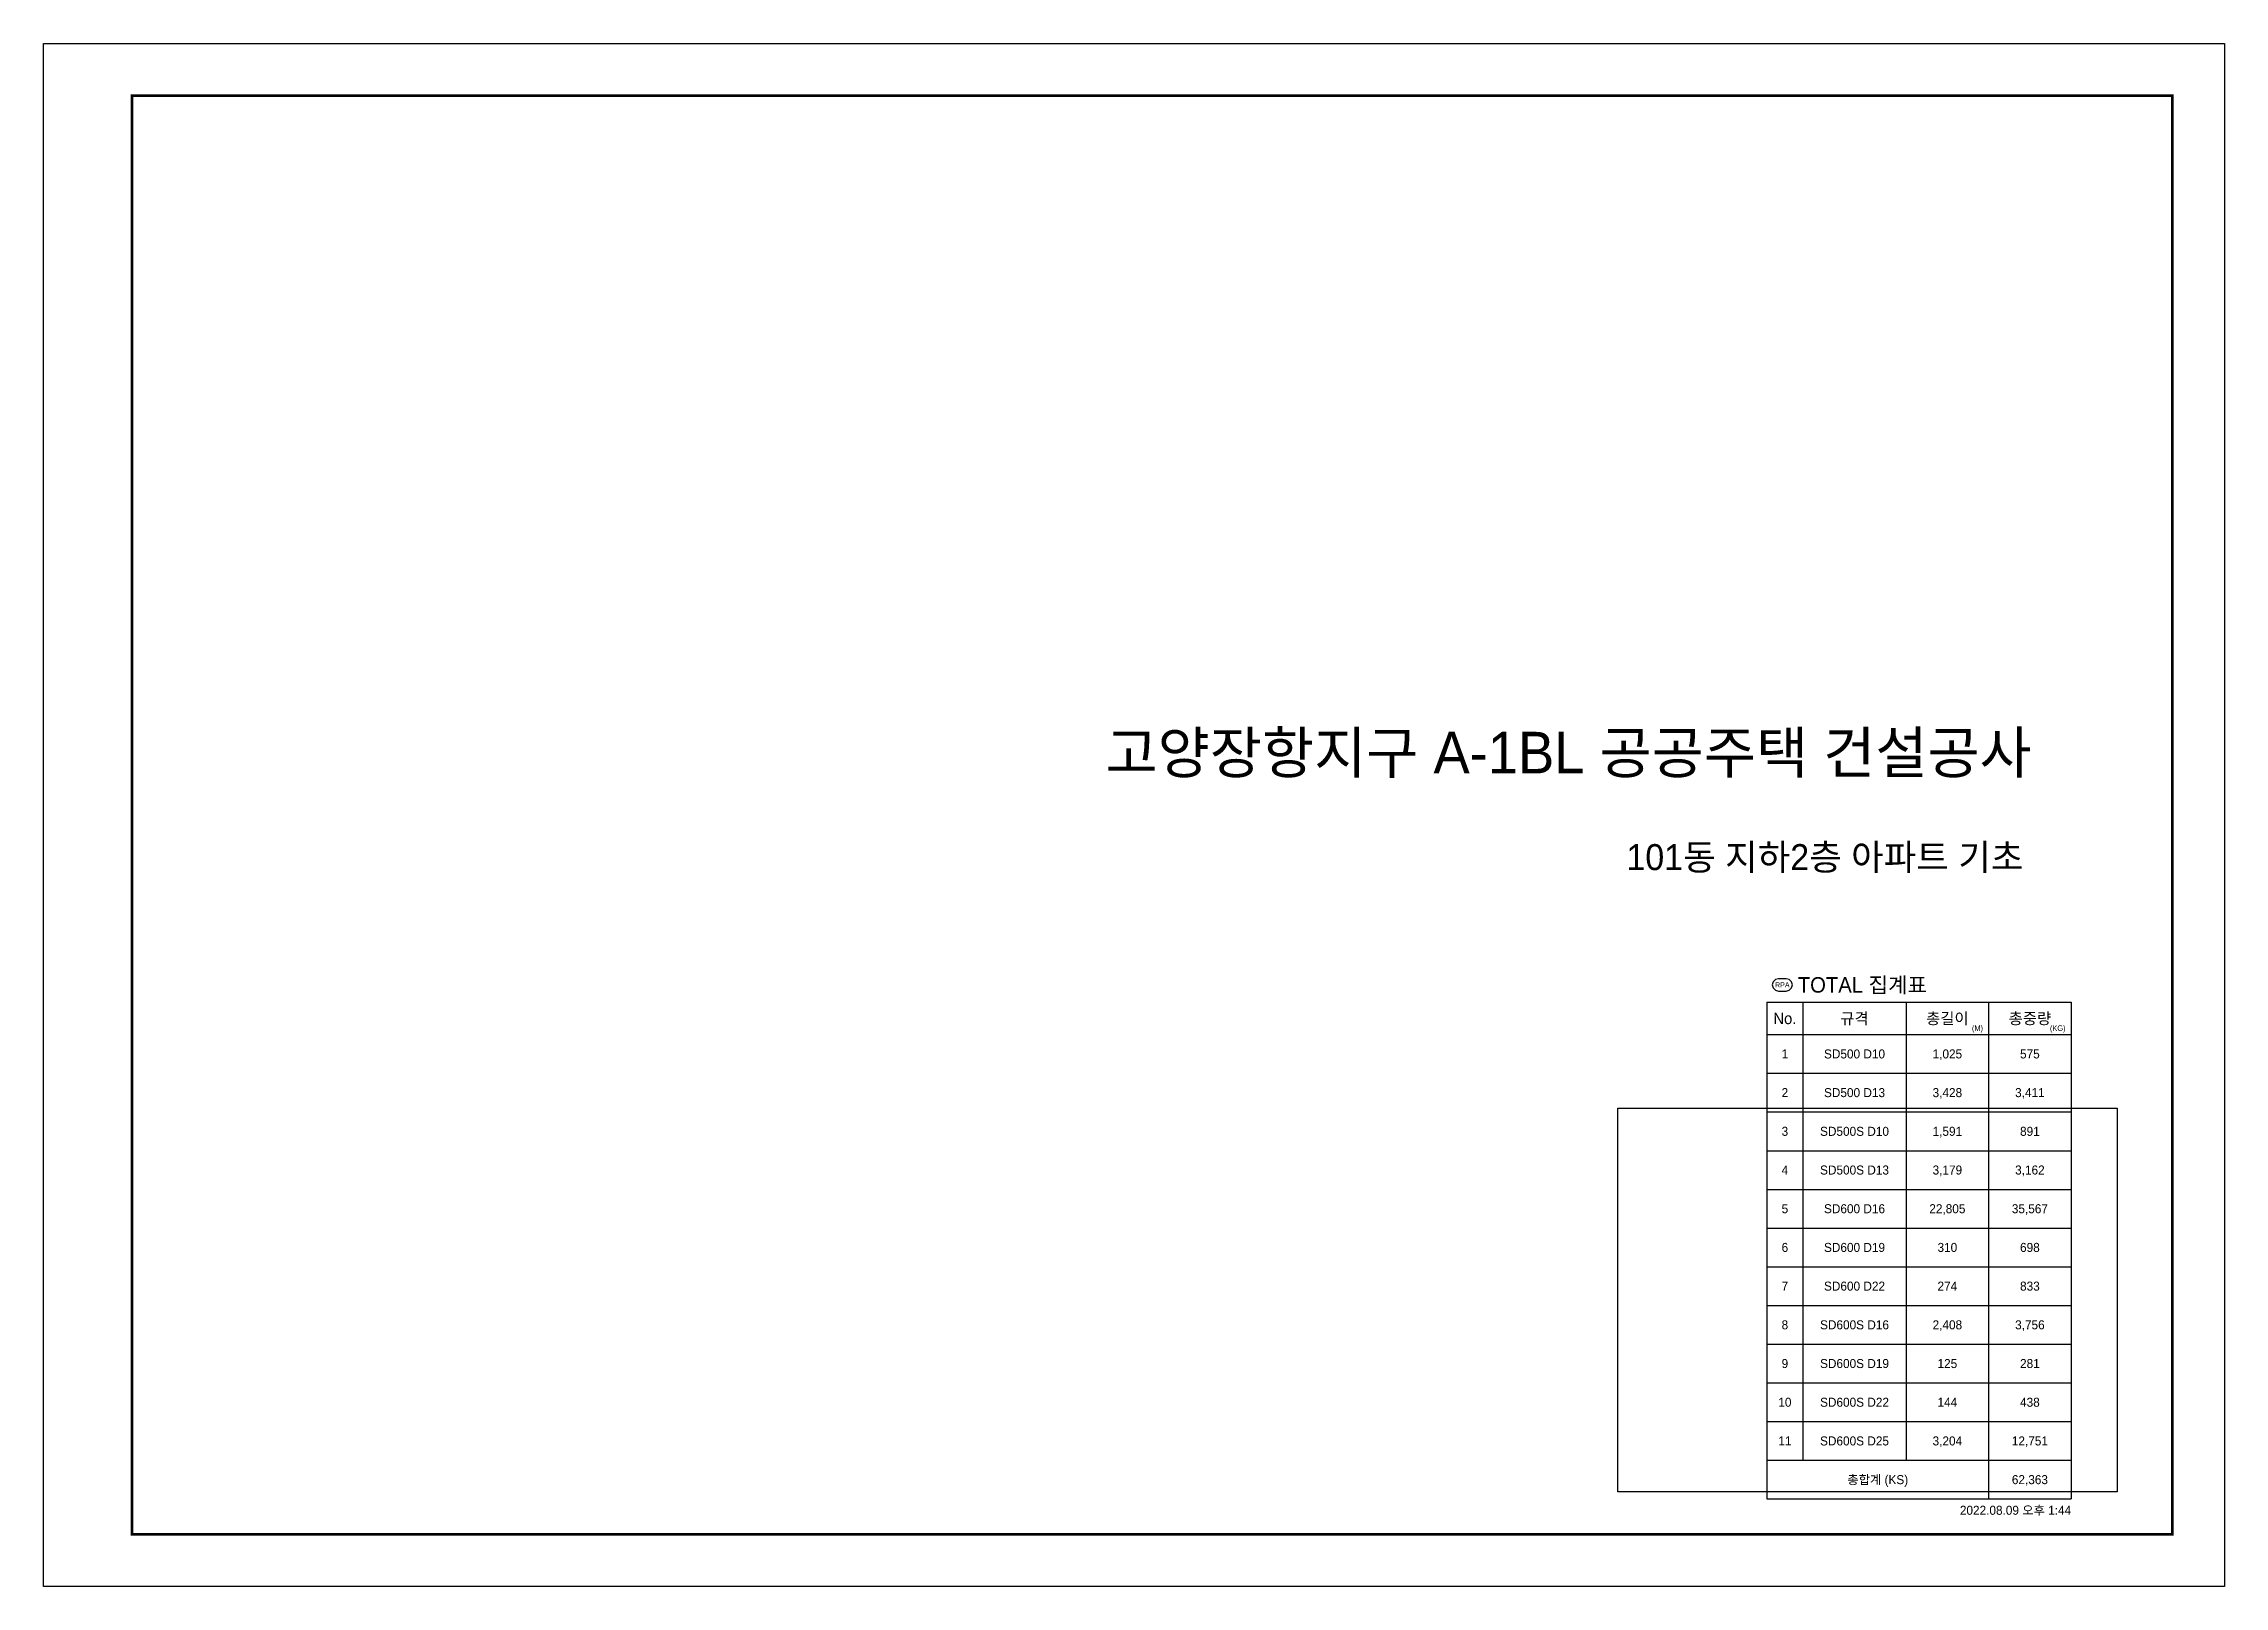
# Model space of a CAD drawing. Header units: millimetres. Extents: x 317501 to 814054, y -400799 to -14117.
# Drawn here: x 418421 to 452021, y -94878 to -71118 of the extents above; entities that cross this region are included whole.
import ezdxf
from ezdxf.enums import TextEntityAlignment as Align

# ---------------------------------------------------------------- set-up
doc = ezdxf.new("R2010")
doc.units = ezdxf.units.MM
doc.header["$LTSCALE"] = 38
doc.layers.get('Defpoints').update_dxf_attribs({"color": 145})
for name, color, linetype in [('00', 7, 'Continuous'), ('RP_DIM', 7, 'Continuous'), ('SHEET-TEXT', 2, 'Continuous')]:
    doc.layers.add(name, color=color, linetype=linetype)
doc.layers.add('TEXT', color=3, linetype='Continuous', lineweight=9)
doc.styles.add('RPWK1', font='Dotum.ttf', dxfattribs={"bigfont": 'whgtxt.shx'})
doc.styles.add('돋음', font='Dotum.ttf')

msp = doc.modelspace()

# ---------------------------------------------------------------- texts
at = {"layer": 'RP_DIM', "color": 2, "linetype": 'Continuous', "ltscale": 100, "style": 'RPWK1'}
for s, height, p in [('RPA', 79.47, (445209.7, -85614.7)), ('No.', 173.85, (445249.5, -86131.3)), ('규격', 173.85, (446322.3, -86131.3)), ('총길이', 173.85, (447752.8, -86131.3)), ('총중량', 173.85, (449024.4, -86131.3)), ('1', 139.1, (445249.5, -86677.7)), ('SD500 D10', 139.08, (446322.3, -86677.7)), ('1,025', 139.08, (447752.8, -86677.7)), ('575', 139.08, (449024.4, -86677.7)), ('2', 139.1, (445249.5, -87273.7)), ('SD500 D13', 139.08, (446322.3, -87273.7)), ('3,428', 139.08, (447752.8, -87273.7)), ('3,411', 139.08, (449024.4, -87273.7)), ('3', 139.1, (445249.5, -87869.8)), ('SD500S D10', 139.08, (446322.3, -87869.8)), ('1,591', 139.08, (447752.8, -87869.8)), ('891', 139.08, (449024.4, -87869.8)), ('4', 139.1, (445249.5, -88465.8)), ('SD500S D13', 139.08, (446322.3, -88465.8)), ('3,179', 139.08, (447752.8, -88465.8)), ('3,162', 139.08, (449024.4, -88465.8)), ('5', 139.1, (445249.5, -89061.9)), ('SD600 D16', 139.08, (446322.3, -89061.9)), ('22,805', 139.08, (447752.8, -89061.9)), ('35,567', 139.08, (449024.4, -89061.9)), ('6', 139.1, (445249.5, -89657.9)), ('SD600 D19', 139.08, (446322.3, -89657.9)), ('310', 139.08, (447752.8, -89657.9)), ('698', 139.08, (449024.4, -89657.9)), ('7', 139.1, (445249.5, -90253.9)), ('SD600 D22', 139.08, (446322.3, -90253.9)), ('274', 139.08, (447752.8, -90253.9)), ('833', 139.08, (449024.4, -90253.9)), ('8', 139.1, (445249.5, -90850)), ('SD600S D16', 139.08, (446322.3, -90850)), ('2,408', 139.08, (447752.8, -90850)), ('3,756', 139.08, (449024.4, -90850)), ('9', 139.1, (445249.5, -91446)), ('SD600S D19', 139.08, (446322.3, -91446)), ('125', 139.08, (447752.8, -91446)), ('281', 139.08, (449024.4, -91446)), ('10', 139.08, (445249.5, -92042.1)), ('SD600S D22', 139.08, (446322.3, -92042.1)), ('144', 139.08, (447752.8, -92042.1)), ('438', 139.08, (449024.4, -92042.1)), ('11', 139.08, (445249.5, -92638.1)), ('SD600S D25', 139.08, (446322.3, -92638.1)), ('3,204', 139.08, (447752.8, -92638.1)), ('12,751', 139.08, (449024.4, -92638.1)), ('총합계 (KS)', 139.08, (446680, -93234.2)), ('62,363', 139.08, (449024.4, -93234.2))]:
    msp.add_text(s, height=height, dxfattribs=at).set_placement(p, align=Align.MIDDLE_CENTER)
msp.add_text('TOTAL 집계표', height=238.42, dxfattribs=at).set_placement((445448.1, -85614.7), align=Align.MIDDLE_LEFT)
for s, p in [('(M)', (448301.7, -86350.7)), ('(KG)', (449573.2, -86350.7))]:
    msp.add_text(s, height=86.92, dxfattribs=at).set_placement(p, align=Align.BOTTOM_RIGHT)
msp.add_text('2022.08.09 오후 1:44', height=139.077, dxfattribs=at).set_placement((449660.2, -93636.5), align=Align.TOP_RIGHT)
at = {"layer": 'SHEET-TEXT', "color": 3, "style": '돋음'}
msp.add_text('101동 지하2층 아파트 기초', height=400, rotation=0.00089, dxfattribs=at).set_placement((445867.1, -83846.6), align=Align.CENTER)

# ---------------------------------------------------------------- blocks, each defined once
blk = doc.blocks.new('sdhsdthsehw')
at = {"layer": '00', "color": 1}
blk.add_lwpolyline([(33600, 0), (0, 0), (0, 23760), (33600, 23760)], close=True, dxfattribs=at)
at = {"layer": '00', "color": 3, "const_width": 40}
blk.add_lwpolyline([(32800, 800), (1360, 800), (1360, 22960), (32800, 22960)], close=True, dxfattribs=at)
at = {"layer": 'Defpoints', "color": 171, "linetype": 'Continuous'}
blk.add_lwpolyline([(24256, 7367), (31946, 7367), (31946, 1457), (24256, 1457)], close=True, dxfattribs=at)
at = {"layer": '00', "style": '돋음'}
blk.add_text('고양장항지구 A-1BL 공공주택 건설공사', height=640, rotation=0.0009, dxfattribs=at).set_placement((23497, 12521), align=Align.CENTER)

# ---------------------------------------------------------------- linework, layer by layer
at = {"layer": 'RP_DIM', "color": 12, "linetype": 'Continuous', "ltscale": 100}
for p, q in [((444971.3, -85883), (449660.2, -85883)), ((444971.3, -85883), (444971.3, -93532.2)), ((445527.6, -85883), (445527.6, -86379.7)), ((445527.6, -85883), (445527.6, -92936.1)), ((447117.1, -85883), (447117.1, -86379.7)), ((447117.1, -85883), (447117.1, -92936.1)), ((448388.6, -85883), (448388.6, -86379.7)), ((448388.6, -85883), (448388.6, -93532.2)), ((449660.2, -85883), (449660.2, -86379.7)), ((449660.2, -85883), (449660.2, -93532.2)), ((444971.3, -86379.7), (449660.2, -86379.7)), ((444971.3, -86975.7), (449660.2, -86975.7)), ((444971.3, -87571.8), (449660.2, -87571.8)), ((444971.3, -88167.8), (449660.2, -88167.8)), ((444971.3, -88763.8), (449660.2, -88763.8)), ((444971.3, -89359.9), (449660.2, -89359.9)), ((444971.3, -89955.9), (449660.2, -89955.9)), ((444971.3, -90552), (449660.2, -90552)), ((444971.3, -91148), (449660.2, -91148)), ((444971.3, -91744.1), (449660.2, -91744.1)), ((444971.3, -92340.1), (449660.2, -92340.1)), ((444971.3, -92936.1), (449660.2, -92936.1)), ((444971.3, -93532.2), (449660.2, -93532.2))]:
    msp.add_line(p, q, dxfattribs=at)
at = {"layer": 'RP_DIM', "color": 2, "linetype": 'Continuous', "ltscale": 100}
msp.add_lwpolyline([(445150.1, -85710.1), (445269.3, -85710.1), (445317, -85697.3), (445351.9, -85662.4), (445364.7, -85614.7), (445351.9, -85567.1), (445317, -85532.2), (445269.3, -85519.4), (445150.1, -85519.4), (445102.4, -85532.2), (445067.5, -85567.1), (445054.7, -85614.7), (445067.5, -85662.4), (445102.4, -85697.3), (445150.1, -85710.1)], dxfattribs=at)
at = {"layer": 'RP_DIM', "color": 12, "linetype": 'Continuous', "ltscale": 100}
msp.add_solid([(444971.3, -85883), (444971.4, -85883), (444971.3, -85883)], dxfattribs=at)

# ---------------------------------------------------------------- block references
at = {"layer": 'TEXT', "color": 4}
msp.add_blockref('sdhsdthsehw', (418420.9, -94878), dxfattribs=at)

msp.set_redraw_order([(e.dxf.handle, doc.entitydb.next_handle()) for e in msp.query("TEXT MTEXT ATTDEF DIMENSION ARC_DIMENSION")])  # texts and dimensions are drawn at this point

doc.saveas('drawing.dxf')
